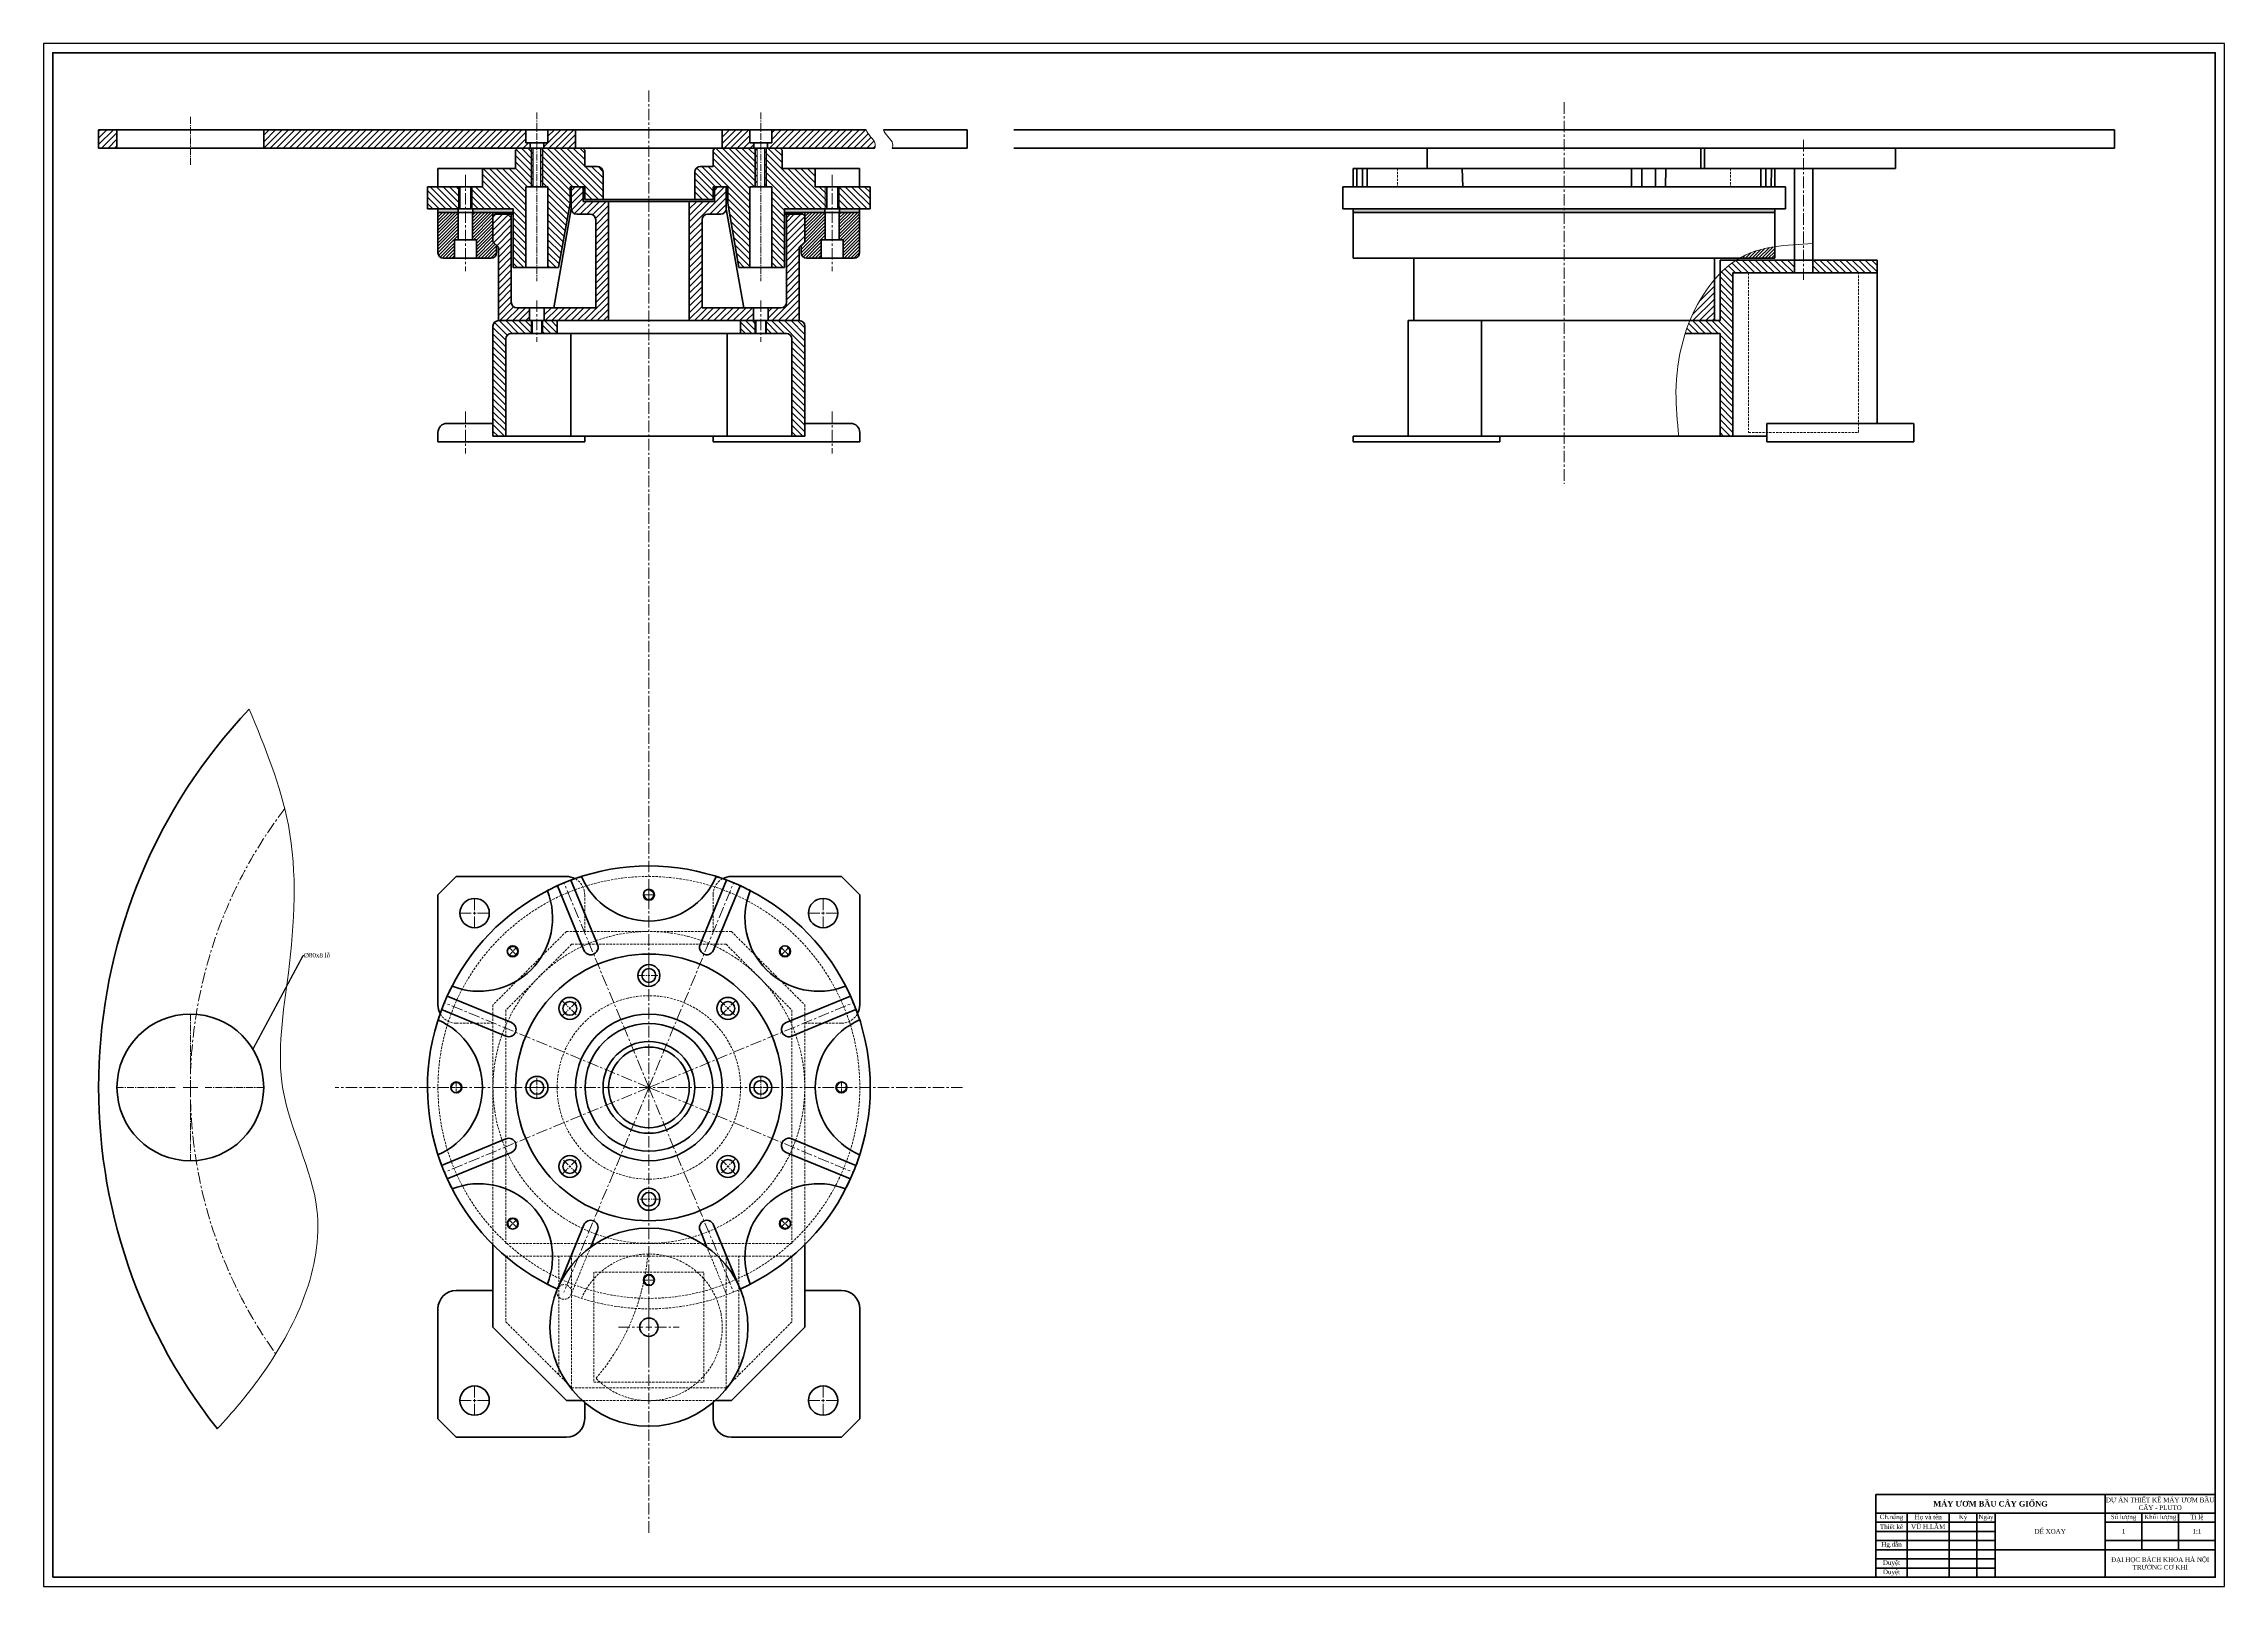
# Model space of a CAD drawing. Header units: millimetres. Extents: x 0 to 4934, y -1200 to 1230.
# Drawn here: x 1399 to 2588, y 388 to 1230 of the extents above; entities that cross this region are included whole.
import ezdxf
from ezdxf import colors
from ezdxf.entities.mleader import LeaderData, LeaderLine
from ezdxf.enums import TextEntityAlignment as Align
from ezdxf.math import Vec2, Vec3

# ---------------------------------------------------------------- set-up
doc = ezdxf.new("R2010")
doc.units = ezdxf.units.MM
doc.header["$LTSCALE"] = 5
doc.header["$MEASUREMENT"] = 0
for name, pattern in [('CENTER', [2, 1.25, -0.25, 0.25, -0.25]), ('CENTER2', [1.125, 0.75, -0.125, 0.125, -0.125]), ('HIDDEN', [0.375, 0.25, -0.125])]:
    doc.linetypes.add(name, pattern=pattern)
for name, color, linetype, lineweight in [('AM_5', 3, 'Continuous', 15), ('duong tam', 3, 'CENTER', 15), ('gach vat lieu', 3, 'Continuous', 15), ('LIENDAM', 3, 'Continuous', 50), ('net dam', 7, 'Continuous', 35), ('net dut', 7, 'HIDDEN', 15), ('net dut tim', 6, 'HIDDEN', 15), ('net manh', 7, 'Continuous', 15), ('ref', 6, 'Continuous', 15)]:
    doc.layers.add(name, color=color, linetype=linetype, lineweight=lineweight)
doc.styles.get("Standard").update_dxf_attribs({"font": 'times.ttf', "height": 2.5})

# ---------------------------------------------------------------- blocks, each defined once
blk = doc.blocks.new('Khung A0 nằm')
at = {"layer": 'Defpoints'}
blk.add_lwpolyline([(0, 0), (1189, 0), (1189, 841), (0, 841)], close=True, dxfattribs=at)
at = {"layer": 'LIENDAM', "color": 3}
blk.add_lwpolyline([(5, 5), (1184, 5), (1184, 836), (5, 836)], close=True, dxfattribs=at)
at = {"layer": 'net dam'}
for p, q in [((999, 5), (999, 50)), ((999, 50), (1184, 50)), ((1124, 5), (1124, 50)), ((1184, 50), (1184, 5)), ((999, 40), (1184, 40)), ((1016, 5), (1016, 40)), ((1039, 5), (1039, 40)), ((1054, 5), (1054, 40)), ((1064, 5), (1064, 40)), ((1144, 40), (1144, 20)), ((1164, 40), (1164, 20)), ((999, 35), (1064, 35)), ((999, 30), (1064, 30)), ((999, 25), (1064, 25)), ((1124, 35), (1184, 35)), ((1124, 25), (1184, 25)), ((999, 20), (1184, 20)), ((999, 15), (1064, 15)), ((999, 10), (1064, 10)), ((1184, 5), (999, 5))]:
    blk.add_line(p, q, dxfattribs=at)
at = {"layer": 'net dam', "attachment_point": 5}
for s, width, insert, char_height in [('{\\fTimes New Roman|b1|i0|c0|p18;MÁY ƯƠM BẦU CÂY GIỐNG}', 125, (1061.5, 45), 3), ('DỰ ÁN THIẾT KẾ MÁY ƯƠM BẦU CÂY - PLUTO', 60, (1154, 45), 2.5), ('Ch.năng', 17, (1007.5, 37.5), 2.5), ('Họ và tên', 23, (1027.5, 37.5), 2.5), ('Ký', 15, (1046.5, 37.5), 2.5), ('Ngày', 10, (1059, 37.5), 2.5), ('Số lượng', 20, (1134, 37.5), 2.5), ('Khối lượng', 20, (1154, 37.5), 2.5), ('Tỉ lệ', 20, (1174, 37.5), 2.5), ('Thiết kế', 17, (1007.5, 32.5), 2.5), ('Hg.dẫn', 17, (1007.5, 22.5), 2.5), ('Duyệt', 17, (1007.5, 12.5), 2.5), ('ĐẠI HỌC BÁCH KHOA HÀ NỘI \\PTRƯỜNG CƠ KHÍ', 60, (1154, 12.5), 2.5), ('Duyệt', 17, (1007.5, 7.5), 2.5)]:
    blk.add_mtext_dynamic_manual_height_columns(s, width=width, gutter_width=12.5, heights=[0], dxfattribs=dict(at, insert=insert, char_height=char_height))
at = {"layer": 'net dam'}
for tag, p in [('NG.THKE_1', (1027.5, 32.5)), ('NG.THKE_2', (1027.5, 27.5)), ('NGAY-1', (1059, 32.5)), ('NGAY-2', (1059, 27.5)), ('TEN_BAN_VE', (1094, 30)), ('SO_LUONG', (1134, 30)), ('KHOI_LUONG', (1154, 30)), ('TI_LE', (1174, 30)), ('NG.HD_3', (1027.5, 22.5)), ('NG.HD_4', (1027.5, 17.5)), ('NGAY-3', (1059, 22.5)), ('NGAY-4', (1059, 17.5))]:
    blk.add_attdef(tag, text='', height=2.5, dxfattribs=at).set_placement(p, align=Align.MIDDLE_CENTER)
blk = doc.blocks.new('*U6')
at = {"layer": 'duong tam', "color": 0, "transparency": 16777216}
for p, q in [((0, 3.3), (0, 16.6)), ((-16.6, 0), (-3.3, 0)), ((3.3, 0), (16.6, 0)), ((0, -16.6), (0, -3.3))]:
    blk.add_line(p, q, dxfattribs=at)
at = {"layer": 'duong tam', "color": 0, "linetype": 'Continuous', "transparency": 16777216}
for p, q in [((-1.7, 0), (1.7, 0)), ((0, -1.7), (0, 1.7))]:
    blk.add_line(p, q, dxfattribs=at)
blk = doc.blocks.new('*U7')
at = {"layer": 'duong tam', "color": 0, "linetype": 'CENTER2', "transparency": 16777216}
blk.add_line((0, 30), (0, -62), dxfattribs=at)
blk = doc.blocks.new('*U8')
at = {"layer": 'duong tam', "color": 0, "transparency": 16777216}
for p, q in [((-8.12, 0), (-1.6, 0)), ((0, 1.6), (0, 8.12)), ((1.6, 0), (8.12, 0)), ((0, -8.12), (0, -1.6))]:
    blk.add_line(p, q, dxfattribs=at)
at = {"layer": 'duong tam', "color": 0, "linetype": 'Continuous', "transparency": 16777216}
for p, q in [((-0.8, 0), (0.8, 0)), ((0, -0.8), (0, 0.8))]:
    blk.add_line(p, q, dxfattribs=at)
blk = doc.blocks.new('*U9')
at = {"layer": 'duong tam', "color": 0, "linetype": 'CENTER2', "transparency": 16777216}
for p, q in [((0, 8), (0, 40.12)), ((-40.12, 0), (-8, 0)), ((8, 0), (40.12, 0)), ((0, -40.12), (0, -8))]:
    blk.add_line(p, q, dxfattribs=at)
at = {"layer": 'duong tam', "color": 0, "linetype": 'Continuous', "transparency": 16777216}
for p, q in [((-4, 0), (4, 0)), ((0, -4), (0, 4))]:
    blk.add_line(p, q, dxfattribs=at)
blk = doc.blocks.new('*U10')
at = {"layer": 'duong tam', "color": 0, "linetype": 'CENTER2', "transparency": 16777216}
blk.add_line((0, 12), (0, -14.12), dxfattribs=at)
blk = doc.blocks.new('*U13')
at = {"layer": 'duong tam', "color": 0, "linetype": 'CENTER2', "transparency": 16777216}
for p, q in [((-3.12, 0), (-0.6, 0)), ((0, 0.6), (0, 3.12)), ((0.6, 0), (3.12, 0)), ((0, -3.12), (0, -0.6))]:
    blk.add_line(p, q, dxfattribs=at)
at = {"layer": 'duong tam', "color": 0, "linetype": 'Continuous', "transparency": 16777216}
for p, q in [((-0.3, 0), (0.3, 0)), ((0, -0.3), (0, 0.3))]:
    blk.add_line(p, q, dxfattribs=at)
blk = doc.blocks.new('*U11')
at = {"layer": 'net dam'}
blk.add_circle((0, 0), 3, dxfattribs=at)
at = {"layer": 'net manh'}
blk.add_arc((0, 0), 2.5, 280, 190, dxfattribs=at)
at = {"layer": 'duong tam', "linetype": 'CENTER2'}
blk.add_blockref('*U13', (0, 0), dxfattribs=at)
blk = doc.blocks.new('*U12')
at = {"layer": 'duong tam', "color": 0, "linetype": 'ByBlock', "lineweight": -2, "transparency": 16777216}
for p, rotation in [((2647.5, 1139.5), 270), ((2573.3, 1108.7), 314.9999999999999), ((2721.7, 1108.7), 225), ((2752.5, 1034.5), 180), ((2573.3, 960.3), 44.99999999999999), ((2721.7, 960.3), 134.9999999999999), ((2647.5, 929.5), 90.00000000000001)]:
    blk.add_blockref('*U11', p, dxfattribs=dict(at, rotation=rotation))
blk.add_blockref('*U11', (2542.5, 1034.5), dxfattribs=at)
blk = doc.blocks.new('*U14')
at = {"layer": 'duong tam', "color": 0, "transparency": 16777216}
for p, q in [((-8.12, 0), (-1.6, 0)), ((0, 1.6), (0, 8.12)), ((1.6, 0), (8.12, 0)), ((0, -8.12), (0, -1.6))]:
    blk.add_line(p, q, dxfattribs=at)
at = {"layer": 'duong tam', "color": 0, "linetype": 'Continuous', "transparency": 16777216}
for p, q in [((-0.8, 0), (0.8, 0)), ((0, -0.8), (0, 0.8))]:
    blk.add_line(p, q, dxfattribs=at)
blk = doc.blocks.new('*U17')
at = {"layer": 'duong tam', "color": 0, "linetype": 'CENTER2', "transparency": 16777216}
for p, q in [((-6.12, 0), (-1.2, 0)), ((0, 1.2), (0, 6.12)), ((1.2, 0), (6.12, 0)), ((0, -6.12), (0, -1.2))]:
    blk.add_line(p, q, dxfattribs=at)
at = {"layer": 'duong tam', "color": 0, "linetype": 'Continuous', "transparency": 16777216}
for p, q in [((-0.6, 0), (0.6, 0)), ((0, -0.6), (0, 0.6))]:
    blk.add_line(p, q, dxfattribs=at)
blk = doc.blocks.new('*U15')
at = {"layer": 'net dam'}
for radius in [6, 3.75]:
    blk.add_circle((0, 0), radius, dxfattribs=at)
at = {"layer": 'duong tam', "linetype": 'CENTER2'}
blk.add_blockref('*U17', (0, 0), dxfattribs=at)
blk = doc.blocks.new('*U16')
at = {"layer": 'ref', "color": 0, "linetype": 'ByBlock', "lineweight": -2, "transparency": 16777216}
for p, rotation in [((2647.5, 1095.5), 270), ((2604.4, 1077.6), 315.0000000000001), ((2690.6, 1077.6), 225), ((2708.5, 1034.5), 180), ((2604.4, 991.4), 44.99999999999996), ((2690.6, 991.4), 135), ((2647.5, 973.5), 89.99999999999997)]:
    blk.add_blockref('*U15', p, dxfattribs=dict(at, rotation=rotation))
blk.add_blockref('*U15', (2586.5, 1034.5), dxfattribs=at)
blk = doc.blocks.new('*U18')
at = {"layer": 'duong tam', "color": 0, "transparency": 16777216}
for p, q in [((-8.12, 0), (-1.6, 0)), ((0, 1.6), (0, 8.12)), ((1.6, 0), (8.12, 0)), ((0, -8.12), (0, -1.6))]:
    blk.add_line(p, q, dxfattribs=at)
at = {"layer": 'duong tam', "color": 0, "linetype": 'Continuous', "transparency": 16777216}
for p, q in [((-0.8, 0), (0.8, 0)), ((0, -0.8), (0, 0.8))]:
    blk.add_line(p, q, dxfattribs=at)
blk = doc.blocks.new('*U19')
at = {"layer": 'duong tam', "color": 0, "transparency": 16777216}
for p, q in [((-8.12, 0), (-1.6, 0)), ((0, 1.6), (0, 8.12)), ((1.6, 0), (8.12, 0)), ((0, -8.12), (0, -1.6))]:
    blk.add_line(p, q, dxfattribs=at)
at = {"layer": 'duong tam', "color": 0, "linetype": 'Continuous', "transparency": 16777216}
for p, q in [((-0.8, 0), (0.8, 0)), ((0, -0.8), (0, 0.8))]:
    blk.add_line(p, q, dxfattribs=at)
blk = doc.blocks.new('*U20')
at = {"layer": 'duong tam', "color": 0, "linetype": 'CENTER2', "transparency": 16777216}
blk.add_line((0, 30), (0, -62), dxfattribs=at)
blk = doc.blocks.new('*U21')
at = {"layer": 'duong tam', "color": 0, "linetype": 'CENTER2', "transparency": 16777216}
blk.add_line((0, 30), (0, -62), dxfattribs=at)

msp = doc.modelspace()

# ---------------------------------------------------------------- hatches: boundary and pattern name
at = {"layer": 'duong tam'}
h = msp.add_hatch(color=256, dxfattribs=at)
h.dxf.hatch_style = 1
h.paths.add_polyline_path([(2113, 1139.5), (2228, 1139.5), (2228, 1137.5), (2113, 1137.5)])
h = msp.add_hatch(color=256, dxfattribs=at)
h.dxf.hatch_style = 1
h.paths.add_polyline_path([(2342.9, 1139.5), (2228, 1139.5), (2228, 1137.5), (2342.9, 1137.5)])
at = {"layer": 'gach vat lieu'}
h = msp.add_hatch(dxfattribs=at)
h.set_pattern_fill('ANSI31', color=256, scale=20)
h.paths.add_polyline_path([(1439, 1172.5), (1439, 1182.5), (1429, 1182.5), (1429, 1172.5)])
h.paths.add_polyline_path([(1664.2, 1172.5), (1664.2, 1175.5), (1662, 1175.5), (1662, 1182.5), (1519, 1182.5), (1519, 1172.5)])
h.paths.add_polyline_path([(1674, 1182.5), (1674, 1175.5), (1671.7, 1175.5), (1671.7, 1172.5), (1689, 1172.5), (1689, 1182.5)])
h = msp.add_hatch(dxfattribs=at)
h.set_pattern_fill('ANSI31', color=256, scale=20)
h.paths.add_polyline_path([(1786.2, 1175.5), (1784, 1175.5), (1784, 1182.5), (1769, 1182.5), (1769, 1172.5), (1786.2, 1172.5)])
edge = h.paths.add_edge_path()
edge.add_spline(control_points=[(1852.1, 1172.5), (1852.4, 1173.3), (1853.1, 1176.8), (1847.9, 1180), (1847.5, 1182.5)], knot_values=[7.661414, 7.661414, 7.661414, 7.661414, 10.429579, 19.440325, 19.440325, 19.440325, 19.440325], degree=3, periodic=0)
edge.add_line((1847.5, 1182.5), (1796, 1182.5))
edge.add_line((1796, 1182.5), (1796, 1175.5))
edge.add_line((1796, 1175.5), (1793.7, 1175.5))
edge.add_line((1793.7, 1175.5), (1793.7, 1172.5))
edge.add_line((1793.7, 1172.5), (1852.1, 1172.5))
h = msp.add_hatch(dxfattribs=at)
h.set_pattern_fill('ANSI31', color=256, scale=20, angle=90)
h.paths.add_polyline_path([(1662, 1151.5), (1665, 1151.5), (1665, 1172.5), (1657.3, 1172.5), (1656.3, 1171.5), (1656.3, 1161.5), (1638.2, 1161.5), (1638.2, 1151.5), (1632.7, 1151.5), (1632.7, 1139.5), (1655, 1139.5), (1655, 1137.5), (1655, 1107.5), (1662, 1107.5)])
h.paths.add_polyline_path([(1625.2, 1151.5), (1608.3, 1151.5), (1608.3, 1139.5), (1625.2, 1139.5)])
h.paths.add_polyline_path([(1626, 1151.5), (1625.2, 1151.5), (1625.2, 1139.5), (1626, 1139.5)])
h.paths.add_polyline_path([(1632.7, 1151.5), (1632, 1151.5), (1632, 1139.5), (1632.7, 1139.5)])
h.paths.add_polyline_path([(1689, 1172.5), (1671, 1172.5), (1671, 1151.5), (1674, 1151.5), (1674, 1107.5), (1679.8, 1107.5), (1686, 1142.5), (1686, 1151.5), (1689, 1151.5)])
h.paths.add_polyline_path([(1666, 1172.5), (1665, 1172.5), (1665, 1151.5), (1666, 1151.5)])
h.paths.add_polyline_path([(1671, 1172.5), (1670, 1172.5), (1670, 1151.5), (1671, 1151.5)])
h.paths.add_polyline_path([(1704, 1159.5, 0.414214), (1701, 1162.5), (1694, 1162.5), (1694, 1171.5), (1693, 1172.5), (1689, 1172.5), (1689, 1151.5), (1692.2, 1151.5), (1693.2, 1151.5), (1694, 1151.5), (1694, 1144.5), (1704, 1144.5)])
h = msp.add_hatch(dxfattribs=at)
h.set_pattern_fill('ANSI31', color=256, scale=20, angle=90)
h.paths.add_polyline_path([(1796, 1151.5), (1793, 1151.5), (1793, 1172.5), (1800.6, 1172.5), (1801.6, 1171.5), (1801.6, 1161.5), (1819.7, 1161.5), (1819.7, 1151.5), (1825.2, 1151.5), (1825.2, 1139.5), (1803, 1139.5), (1803, 1137.5), (1803, 1107.5), (1796, 1107.5)])
h.paths.add_polyline_path([(1832.7, 1151.5), (1849.7, 1151.5), (1849.7, 1139.5), (1832.7, 1139.5)])
h.paths.add_polyline_path([(1832, 1151.5), (1832.7, 1151.5), (1832.7, 1139.5), (1832, 1139.5)])
h.paths.add_polyline_path([(1825.2, 1151.5), (1826, 1151.5), (1826, 1139.5), (1825.2, 1139.5)])
h.paths.add_polyline_path([(1769, 1172.5), (1787, 1172.5), (1787, 1151.5), (1784, 1151.5), (1784, 1107.5), (1778.1, 1107.5), (1772, 1142.5), (1772, 1151.5), (1769, 1151.5)])
h.paths.add_polyline_path([(1792, 1172.5), (1793, 1172.5), (1793, 1151.5), (1792, 1151.5)])
h.paths.add_polyline_path([(1787, 1172.5), (1788, 1172.5), (1788, 1151.5), (1787, 1151.5)])
h.paths.add_polyline_path([(1754, 1159.5, -0.414214), (1757, 1162.5), (1764, 1162.5), (1764, 1171.5), (1765, 1172.5), (1769, 1172.5), (1769, 1151.5), (1765.7, 1151.5), (1764.7, 1151.5), (1764, 1151.5), (1764, 1144.5), (1754, 1144.5)])
h = msp.add_hatch(dxfattribs=at)
h.set_pattern_fill('ANSI31', color=256, scale=20)
h.paths.add_polyline_path([(1654, 1134.5), (1652, 1136.5), (1645, 1136.5), (1644, 1135.5), (1644, 1121.5), (1647, 1118.5), (1647, 1078.5), (1664, 1078.5), (1664, 1085.5), (1657, 1085.5, -0.414214), (1654, 1088.5), (1654, 1103.5)])
h.paths.add_polyline_path([(1707, 1143.5), (1697, 1143.5), (1693.2, 1143.5), (1693.2, 1150.5), (1692.2, 1151.5), (1686.7, 1151.5), (1686.7, 1139.5, 0.414214), (1689.7, 1136.5), (1697, 1136.5, -0.414214), (1700, 1133.5), (1700, 1085.5), (1672, 1085.5), (1672, 1078.5), (1707, 1078.5)])
h = msp.add_hatch(dxfattribs=at)
h.set_pattern_fill('ANSI31', color=256, scale=20)
h.paths.add_polyline_path([(1804, 1134.5), (1806, 1136.5), (1813, 1136.5), (1814, 1135.5), (1814, 1121.5), (1811, 1118.5), (1811, 1078.5), (1794, 1078.5), (1794, 1085.5), (1801, 1085.5, 0.414214), (1804, 1088.5), (1804, 1103.5)])
h.paths.add_polyline_path([(1751, 1143.5), (1761, 1143.5), (1764.7, 1143.5), (1764.7, 1150.5), (1765.7, 1151.5), (1771.2, 1151.5), (1771.2, 1139.5, -0.414214), (1768.2, 1136.5), (1761, 1136.5, 0.414214), (1758, 1133.5), (1758, 1085.5), (1786, 1085.5), (1786, 1078.5), (1751, 1078.5)])
h = msp.add_hatch(color=256, dxfattribs=at)
h.dxf.hatch_style = 1
h.paths.add_polyline_path([(1625, 1139.5), (1614, 1139.5), (1614, 1137.5), (1625, 1137.5)])
h.paths.add_polyline_path([(1655, 1139.5), (1633, 1139.5), (1633, 1137.5), (1655, 1137.5)])
h = msp.add_hatch(dxfattribs=at)
h.set_pattern_fill('ANSI31', color=256, scale=10)
h.paths.add_polyline_path([(1625.1, 1137.5), (1614, 1137.5), (1614, 1115.5, 0.414214), (1617, 1112.5), (1623, 1112.5), (1623, 1122.5), (1625.1, 1122.5)])
h.paths.add_polyline_path([(1644, 1137.5), (1632.8, 1137.5), (1632.8, 1122.5), (1635, 1122.5), (1635, 1112.5), (1643, 1112.5, 0.414214), (1646, 1115.5), (1646, 1119.5), (1644, 1121.5)])
h = msp.add_hatch(color=256, dxfattribs=at)
h.dxf.hatch_style = 1
h.paths.add_polyline_path([(1833, 1139.5), (1833, 1137.5), (1843.9, 1137.5), (1843.9, 1139.5)])
h.paths.add_polyline_path([(1803, 1139.5), (1803, 1137.5), (1825, 1137.5), (1825, 1139.5)])
h = msp.add_hatch(dxfattribs=at)
h.set_pattern_fill('ANSI31', color=256, scale=10)
h.paths.add_polyline_path([(1832.8, 1122.5), (1835, 1122.5), (1835, 1112.5), (1840.9, 1112.5, 0.414214), (1843.9, 1115.5), (1843.9, 1137.5), (1832.8, 1137.5)])
h.paths.add_polyline_path([(1814, 1121.5), (1812, 1119.5), (1812, 1115.5, 0.414214), (1815, 1112.5), (1823, 1112.5), (1823, 1122.5), (1825.1, 1122.5), (1825.1, 1137.5), (1814, 1137.5)])
h = msp.add_hatch(dxfattribs=at)
h.set_pattern_fill('ANSI31', color=256, scale=10)
edge = h.paths.add_edge_path()
edge.add_spline(control_points=[(2342.9, 1118.8), (2336, 1117.7), (2329.4, 1115.9), (2323.5, 1112.5)], knot_values=[20.055064, 20.055064, 20.055064, 20.055064, 40.909553, 40.909553, 40.909553, 40.909553], degree=3, periodic=0)
edge.add_line((2323.5, 1112.5), (2342.9, 1112.5))
edge.add_line((2342.9, 1112.5), (2342.9, 1118.8))
h = msp.add_hatch(dxfattribs=at)
h.set_pattern_fill('ANSI31', color=256, scale=20, angle=90)
edge = h.paths.add_edge_path()
edge.add_line((2320, 1104.5), (2353.6, 1104.5))
edge.add_line((2353.6, 1104.5), (2353.6, 1111.5))
edge.add_line((2353.6, 1111.5), (2321.9, 1111.5))
edge.add_spline(control_points=[(2321.9, 1111.5), (2321.3, 1111.1), (2320.8, 1110.7), (2320.2, 1110.4)], knot_values=[42.876612, 42.876612, 42.876612, 42.876612, 44.853726, 44.853726, 44.853726, 44.853726], degree=3, periodic=0)
edge.add_spline(control_points=[(2320.2, 1110.4), (2319.3, 1109.7), (2318.4, 1109), (2317.5, 1108.3)], knot_values=[44.853726, 44.853726, 44.853726, 44.853726, 48.282599, 48.282599, 48.282599, 48.282599], degree=3, periodic=0)
edge.add_spline(control_points=[(2317.5, 1108.3), (2316.8, 1107.7), (2316, 1107.1), (2315.3, 1106.4)], knot_values=[48.282599, 48.282599, 48.282599, 48.282599, 51.224999, 51.224999, 51.224999, 51.224999], degree=3, periodic=0)
edge.add_spline(control_points=[(2315.3, 1106.4), (2314.5, 1105.7), (2313.7, 1104.9), (2313, 1104.1)], knot_values=[51.224999, 51.224999, 51.224999, 51.224999, 54.46431, 54.46431, 54.46431, 54.46431], degree=3, periodic=0)
edge.add_line((2313, 1104.1), (2313, 1078.5))
edge.add_line((2313, 1078.5), (2296.6, 1078.5))
edge.add_spline(control_points=[(2296.6, 1078.5), (2296.1, 1077.3), (2295.7, 1076.2), (2295.3, 1075.1)], knot_values=[84.459999, 84.459999, 84.459999, 84.459999, 88.012398, 88.012398, 88.012398, 88.012398], degree=3, periodic=0)
edge.add_spline(control_points=[(2295.3, 1075.1), (2294.8, 1073.9), (2294.4, 1072.7), (2294, 1071.5)], knot_values=[88.012398, 88.012398, 88.012398, 88.012398, 91.808628, 91.808628, 91.808628, 91.808628], degree=3, periodic=0)
edge.add_line((2294, 1071.5), (2313, 1071.5))
edge.add_line((2313, 1071.5), (2313, 1015.5))
edge.add_line((2313, 1015.5), (2320, 1015.5))
edge.add_line((2320, 1015.5), (2320, 1104.5))
h.paths.add_polyline_path([(2398.7, 1111.5), (2363.6, 1111.5), (2363.6, 1104.5), (2398.7, 1104.5)])
h = msp.add_hatch(dxfattribs=at)
h.set_pattern_fill('ANSI31', color=256, scale=20)
edge = h.paths.add_edge_path()
edge.add_spline(control_points=[(2310, 1100.8), (2308, 1098.5), (2302.8, 1091.4), (2298.7, 1083.7), (2296.6, 1078.5)], knot_values=[58.846628, 58.846628, 58.846628, 58.846628, 67.751778, 84.459999, 84.459999, 84.459999, 84.459999], degree=3, periodic=0)
edge.add_line((2296.6, 1078.5), (2310, 1078.5))
edge.add_line((2310, 1078.5), (2310, 1100.8))
h = msp.add_hatch(dxfattribs=at)
h.set_pattern_fill('ANSI31', color=256, scale=20, angle=90)
h.paths.add_polyline_path([(1665, 1078.5), (1647, 1078.5, 0.414214), (1644, 1075.5), (1644, 1015.5), (1651, 1015.5), (1651, 1068.5, -0.414214), (1654, 1071.5), (1665, 1071.5)])
h.paths.add_polyline_path([(1665.5, 1078.5), (1665, 1078.5), (1665, 1071.5), (1665.5, 1071.5)])
h.paths.add_polyline_path([(1671, 1078.5), (1670.5, 1078.5), (1670.5, 1071.5), (1671, 1071.5)])
h.paths.add_polyline_path([(1679, 1078.5), (1671, 1078.5), (1671, 1071.5), (1679, 1071.5)])
h = msp.add_hatch(dxfattribs=at)
h.set_pattern_fill('ANSI31', color=256, scale=20, angle=90)
h.paths.add_polyline_path([(1793, 1078.5), (1811, 1078.5, -0.414214), (1814, 1075.5), (1814, 1015.5), (1807, 1015.5), (1807, 1068.5, 0.414214), (1804, 1071.5), (1793, 1071.5)])
h.paths.add_polyline_path([(1792.5, 1078.5), (1793, 1078.5), (1793, 1071.5), (1792.5, 1071.5)])
h.paths.add_polyline_path([(1787, 1078.5), (1787.5, 1078.5), (1787.5, 1071.5), (1787, 1071.5)])
h.paths.add_polyline_path([(1779, 1078.5), (1787, 1078.5), (1787, 1071.5), (1779, 1071.5)])

# ---------------------------------------------------------------- linework, layer by layer
at = {"layer": 'AM_5'}
msp.add_open_spline([(1511.1, 866.7), (1519.7, 845.9), (1538.7, 800), (1534.6, 728.6), (1521.9, 657.2), (1562.6, 586), (1530.5, 516.7), (1502, 483.4), (1493.7, 474.3)], degree=3, knots=[0.299456, 0.299456, 0.299456, 0.299456, 67.041032, 147.541032, 211.111859, 279.17433, 375.783077, 411.902723, 411.902723, 411.902723, 411.902723], dxfattribs=at)
at = {"layer": 'duong tam'}
for p, q in [((1729, 1204), (1729, 417)), ((2228, 1197.5), (2228, 989.5)), ((2358.6, 1177), (2358.6, 1099.5)), ((1629, 1158), (1629, 1105.5)), ((1829, 1158), (1829, 1105.5)), ((1668, 1089.5), (1668, 1067)), ((1790, 1089.5), (1790, 1067)), ((1629, 1029), (1629, 1006)), ((1829, 1029), (1829, 1006)), ((1729, 660.5), (1682.7, 772.1)), ((1729, 660.5), (1775.2, 772.1)), ((1729, 660.5), (1617.4, 706.7)), ((1729, 660.5), (1840.6, 706.7)), ((1900, 660.5), (1558, 660.5)), ((1729, 660.5), (1617.4, 614.2)), ((1729, 660.5), (1682.7, 548.9)), ((1729, 660.5), (1775.2, 548.9)), ((1729, 660.5), (1840.6, 614.2))]:
    msp.add_line(p, q, dxfattribs=at)
msp.add_arc((1729, 660.5), 250, 142.5374, 215.5345, dxfattribs=at)
at = {"layer": 'gach vat lieu'}
for points in [[(1847.5, 1182.5), (1847.9, 1180), (1853.1, 1176.8), (1852.4, 1173.3), (1852.1, 1172.5)], [(1857, 1182.5), (1857.4, 1180), (1862.6, 1176.8), (1861.9, 1173.3), (1861.6, 1172.5)]]:
    msp.add_open_spline(points, degree=3, knots=[7.661414, 7.661414, 7.661414, 7.661414, 16.672159, 19.440325, 19.440325, 19.440325, 19.440325], dxfattribs=at)
msp.add_spline([(2363.6, 1120.5), (2323.5, 1112.5), (2304.5, 1093.5), (2289, 1039.5), (2290.5, 1015.5)], degree=3, dxfattribs=at)
at = {"layer": 'net dam'}
for p, q in [((1729, 1182.5), (1429, 1182.5)), ((1429, 1182.5), (1429, 1172.5)), ((1439, 1182.5), (1439, 1172.5)), ((1519, 1182.5), (1519, 1172.5)), ((1662, 1182.5), (1662, 1175.5)), ((1674, 1182.5), (1674, 1175.5)), ((1689, 1182.5), (1689, 1172.5)), ((1729, 1182.5), (1847.5, 1182.5)), ((1769, 1182.5), (1769, 1172.5)), ((1784, 1182.5), (1784, 1175.5)), ((1796, 1182.5), (1796, 1175.5)), ((1857, 1182.5), (1902.5, 1182.5)), ((1902.5, 1182.5), (1902.5, 1172.5)), ((2228, 1182.5), (1928, 1182.5)), ((2228, 1182.5), (2528, 1182.5)), ((2528, 1182.5), (2528, 1172.5)), ((1729, 1172.5), (1429, 1172.5)), ((1656.3, 1171.5), (1657.3, 1172.5)), ((1656.3, 1161.5), (1656.3, 1171.5)), ((1657.3, 1172.5), (1693, 1172.5)), ((1662, 1175.5), (1674, 1175.5)), ((1664.2, 1172.5), (1664.2, 1175.5)), ((1665, 1172.5), (1665, 1151.5)), ((1671, 1151.5), (1671, 1172.5)), ((1671.7, 1172.5), (1671.7, 1175.5)), ((1694, 1171.5), (1693, 1172.5)), ((1694, 1171.5), (1694, 1162.5)), ((1843.9, 1172.5), (1729, 1172.5)), ((1729, 1172.5), (1852.1, 1172.5)), ((1764, 1171.5), (1765, 1172.5)), ((1764, 1171.5), (1764, 1162.5)), ((1796, 1175.5), (1784, 1175.5)), ((1786.2, 1172.5), (1786.2, 1175.5)), ((1787, 1151.5), (1787, 1172.5)), ((1793, 1172.5), (1793, 1151.5)), ((1793.7, 1172.5), (1793.7, 1175.5)), ((1801.6, 1171.5), (1800.6, 1172.5)), ((1801.6, 1161.5), (1801.6, 1171.5)), ((1861.6, 1172.5), (1902.5, 1172.5)), ((2228, 1172.5), (1928, 1172.5)), ((2153.3, 1161.5), (2153.3, 1172.5)), ((2228, 1172.5), (2528, 1172.5)), ((2302.6, 1161.5), (2302.6, 1172.5)), ((2304.6, 1172.5), (2304.6, 1161.5)), ((2408.6, 1161.5), (2408.6, 1172.5)), ((1614, 1161.5), (1614, 1151.5)), ((1614, 1161.5), (1614, 1151.5)), ((1614, 1161.5), (1638.2, 1161.5)), ((1638.2, 1161.5), (1638.2, 1151.5)), ((1638.2, 1161.5), (1656.3, 1161.5)), ((1694, 1162.5), (1701, 1162.5)), ((1704, 1159.5), (1704, 1144.5)), ((1754, 1159.5), (1754, 1144.5)), ((1764, 1162.5), (1757, 1162.5)), ((1819.7, 1161.5), (1801.6, 1161.5)), ((1843.9, 1161.5), (1819.7, 1161.5)), ((1819.7, 1161.5), (1819.7, 1151.5)), ((1843.9, 1161.5), (1843.9, 1151.5)), ((1843.9, 1161.5), (1843.9, 1151.5)), ((2228, 1161.5), (2113, 1161.5)), ((2113, 1161.5), (2113, 1151.5)), ((2115, 1151.5), (2115, 1161.5)), ((2118, 1151.5), (2118, 1161.5)), ((2120.7, 1151.5), (2120.7, 1161.5)), ((2172.7, 1151.5), (2172.5, 1161.5)), ((2228, 1161.5), (2342.9, 1161.5)), ((2264.7, 1151.5), (2264.7, 1161.5)), ((2270.4, 1151.5), (2270.4, 1161.5)), ((2277.8, 1151.5), (2277.9, 1161.5)), ((2283.3, 1151.5), (2283.4, 1161.5)), ((2358.6, 1161.5), (2308.6, 1161.5)), ((2335.2, 1151.5), (2335.2, 1161.5)), ((2337.9, 1151.5), (2337.9, 1161.5)), ((2340.9, 1151.5), (2341, 1161.5)), ((2342.9, 1161.5), (2342.9, 1151.5)), ((2353.6, 1161.5), (2353.6, 1104.5)), ((2358.6, 1161.5), (2408.6, 1161.5)), ((2363.6, 1161.5), (2363.6, 1104.5)), ((1608.3, 1151.5), (1638.2, 1151.5)), ((1608.3, 1151.5), (1608.3, 1139.5)), ((1626, 1151.5), (1626, 1139.5)), ((1632, 1151.5), (1632, 1139.5)), ((1662, 1151.5), (1662, 1107.5)), ((1662, 1151.5), (1674, 1151.5)), ((1674, 1151.5), (1674, 1107.5)), ((1686, 1142.5), (1679.8, 1107.5)), ((1686, 1151.5), (1686, 1142.5)), ((1686, 1151.5), (1694, 1151.5)), ((1686.7, 1151.5), (1686.7, 1139.5)), ((1686.7, 1151.5), (1692.2, 1151.5)), ((1692.2, 1151.5), (1693.2, 1150.5)), ((1692.2, 1151.5), (1693.2, 1151.5)), ((1693.2, 1150.5), (1693.2, 1151.5)), ((1693.2, 1150.5), (1693.2, 1143.5)), ((1693.2, 1143.5), (1707, 1143.5)), ((1694, 1151.5), (1694, 1144.5)), ((1694, 1144.5), (1729, 1144.5)), ((1697, 1143.5), (1729, 1143.5)), ((1707, 1143.5), (1707, 1078.5)), ((1764, 1144.5), (1729, 1144.5)), ((1761, 1143.5), (1729, 1143.5)), ((1764.7, 1143.5), (1751, 1143.5)), ((1751, 1143.5), (1751, 1078.5)), ((1772, 1151.5), (1764, 1151.5)), ((1764, 1151.5), (1764, 1144.5)), ((1765.7, 1151.5), (1764.7, 1150.5)), ((1764.7, 1150.5), (1764.7, 1151.5)), ((1765.7, 1151.5), (1764.7, 1151.5)), ((1764.7, 1150.5), (1764.7, 1143.5)), ((1771.2, 1151.5), (1765.7, 1151.5)), ((1771.2, 1151.5), (1771.2, 1139.5)), ((1772, 1151.5), (1772, 1142.5)), ((1772, 1142.5), (1778.1, 1107.5)), ((1796, 1151.5), (1784, 1151.5)), ((1784, 1151.5), (1784, 1107.5)), ((1796, 1151.5), (1796, 1107.5)), ((1849.7, 1151.5), (1819.7, 1151.5)), ((1826, 1151.5), (1826, 1139.5)), ((1832, 1151.5), (1832, 1139.5)), ((1849.7, 1151.5), (1849.7, 1139.5)), ((2107.3, 1151.5), (2228, 1151.5)), ((2107.3, 1139.5), (2107.3, 1151.5)), ((2348.7, 1151.5), (2228, 1151.5)), ((2348.7, 1139.5), (2348.7, 1151.5)), ((1626, 1139.5), (1608.3, 1139.5)), ((1614, 1115.5), (1614, 1137.5)), ((1624, 1139.5), (1645, 1139.5)), ((1625, 1139.5), (1625, 1137.5)), ((1625.1, 1137.5), (1625.1, 1122.5)), ((1632.8, 1137.5), (1632.8, 1122.5)), ((1633, 1139.5), (1633, 1137.5)), ((1644, 1137.5), (1644, 1121.5)), ((1645, 1136.5), (1644, 1135.5)), ((1644, 1135.5), (1644, 1121.5)), ((1645, 1136.5), (1652, 1136.5)), ((1652, 1136.5), (1654, 1134.5)), ((1652, 1136.5), (1654, 1136.5)), ((1654, 1136.5), (1654, 1134.5)), ((1654, 1136.5), (1655, 1136.5)), ((1654, 1134.5), (1654, 1103.5)), ((1655, 1139.5), (1655, 1107.5)), ((1686.7, 1139.5), (1677.2, 1085.5)), ((1689.7, 1136.5), (1697, 1136.5)), ((1700, 1133.5), (1700, 1085.5)), ((1758, 1133.5), (1758, 1085.5)), ((1768.2, 1136.5), (1761, 1136.5)), ((1771.2, 1139.5), (1780.7, 1085.5)), ((1803, 1139.5), (1803, 1107.5)), ((1804, 1136.5), (1803, 1136.5)), ((1806, 1136.5), (1804, 1134.5)), ((1806, 1136.5), (1804, 1136.5)), ((1804, 1136.5), (1804, 1134.5)), ((1804, 1134.5), (1804, 1103.5)), ((1813, 1136.5), (1806, 1136.5)), ((1833.9, 1139.5), (1813, 1139.5)), ((1813, 1136.5), (1814, 1135.5)), ((1814, 1137.5), (1814, 1121.5)), ((1814, 1135.5), (1814, 1121.5)), ((1825, 1139.5), (1825, 1137.5)), ((1825.1, 1137.5), (1825.1, 1122.5)), ((1832, 1139.5), (1849.7, 1139.5)), ((1832.8, 1137.5), (1832.8, 1122.5)), ((1833, 1139.5), (1833, 1137.5)), ((1843.9, 1115.5), (1843.9, 1137.5)), ((2107.3, 1139.5), (2113, 1139.5)), ((2113, 1139.5), (2113, 1112.5)), ((2228, 1139.5), (2113, 1139.5)), ((2113, 1139.5), (2113, 1137.5)), ((2113, 1137.5), (2228, 1137.5)), ((2228, 1139.5), (2342.9, 1139.5)), ((2342.9, 1137.5), (2228, 1137.5)), ((2342.9, 1139.5), (2342.9, 1112.5)), ((2342.9, 1139.5), (2342.9, 1137.5)), ((2348.7, 1139.5), (2342.9, 1139.5)), ((1635, 1122.5), (1623, 1122.5)), ((1623, 1122.5), (1623, 1112.5)), ((1635, 1122.5), (1635, 1112.5)), ((1644, 1121.5), (1647, 1118.5)), ((1644, 1121.5), (1647, 1118.5)), ((1646, 1119.5), (1646, 1115.5)), ((1647, 1078.5), (1647, 1118.5)), ((1814, 1121.5), (1811, 1118.5)), ((1814, 1121.5), (1811, 1118.5)), ((1811, 1078.5), (1811, 1118.5)), ((1812, 1119.5), (1812, 1115.5)), ((1823, 1122.5), (1835, 1122.5)), ((1823, 1122.5), (1823, 1112.5)), ((1835, 1122.5), (1835, 1112.5)), ((1643, 1112.5), (1617, 1112.5)), ((1655, 1107.5), (1679.8, 1107.5)), ((1803, 1107.5), (1778.1, 1107.5)), ((1815, 1112.5), (1840.9, 1112.5)), ((2113, 1112.5), (2228, 1112.5)), ((2146, 1078.5), (2146, 1112.5)), ((2342.9, 1112.5), (2228, 1112.5)), ((2310, 1078.5), (2310, 1112.5)), ((2313, 1111.5), (2353.6, 1111.5)), ((2313, 1078.5), (2313, 1111.5)), ((2353.6, 1111.5), (2363.6, 1111.5)), ((2363.6, 1111.5), (2398.7, 1111.5)), ((2398.7, 1111.5), (2398.7, 1078.5)), ((1654, 1088.5), (1654, 1103.5)), ((1804, 1088.5), (1804, 1103.5)), ((2320, 1015.5), (2320, 1104.5)), ((2320, 1104.5), (2398.7, 1104.5)), ((1700, 1085.5), (1657, 1085.5)), ((1664, 1085.5), (1664, 1078.5)), ((1672, 1085.5), (1672, 1078.5)), ((1758, 1085.5), (1801, 1085.5)), ((1786, 1085.5), (1786, 1078.5)), ((1794, 1085.5), (1794, 1078.5)), ((1644, 1075.5), (1644, 1015.5)), ((1647, 1078.5), (1729, 1078.5)), ((1729, 1078.5), (1647, 1078.5)), ((1654, 1071.5), (1729, 1071.5)), ((1665, 1078.5), (1665, 1071.5)), ((1671, 1078.5), (1671, 1071.5)), ((1679, 1078.5), (1679, 1071.5)), ((1686.4, 1071.5), (1686.4, 1015.5)), ((1729, 1078.5), (1811, 1078.5)), ((1804, 1071.5), (1729, 1071.5)), ((1771.6, 1071.5), (1771.6, 1015.5)), ((1779, 1078.5), (1779, 1071.5)), ((1787, 1078.5), (1787, 1071.5)), ((1793, 1078.5), (1793, 1071.5)), ((1814, 1075.5), (1814, 1015.5)), ((2228, 1078.5), (2143, 1078.5)), ((2143, 1078.5), (2143, 1015.5)), ((2183, 1078.5), (2183, 1015.5)), ((2228, 1078.5), (2313, 1078.5)), ((2228, 1078.5), (2313, 1078.5)), ((2313, 1071.5), (2294, 1071.5)), ((2313, 1015.5), (2313, 1071.5)), ((2398.7, 1078.5), (2398.7, 1022.5)), ((1651, 1068.5), (1651, 1015.5)), ((1807, 1068.5), (1807, 1015.5)), ((1614, 1017.5), (1614, 1012.5)), ((1614, 1012.5), (1694, 1012.5)), ((1619, 1022.5), (1644, 1022.5)), ((1651, 1015.5), (1644, 1015.5)), ((1644, 1015.5), (1729, 1015.5)), ((1694, 1012.5), (1694, 1015.5)), ((1814, 1015.5), (1729, 1015.5)), ((1764, 1012.5), (1764, 1015.5)), ((1844, 1012.5), (1764, 1012.5)), ((1807, 1015.5), (1814, 1015.5)), ((1839, 1022.5), (1814, 1022.5)), ((1844, 1017.5), (1844, 1012.5)), ((2113, 1012.5), (2113, 1015.5)), ((2113, 1015.5), (2143, 1015.5)), ((2193, 1012.5), (2113, 1012.5)), ((2143, 1015.5), (2228, 1015.5)), ((2193, 1015.5), (2193, 1012.5)), ((2338.6, 1015.5), (2228, 1015.5)), ((2338.6, 1012.5), (2338.6, 1022.5)), ((2338.6, 1022.5), (2418.5, 1022.5)), ((2338.6, 1012.5), (2418.6, 1012.5)), ((2418.6, 1012.5), (2418.6, 1022.5)), ((1614, 765.5), (1624, 775.5)), ((1684, 775.5), (1624, 775.5)), ((1701, 738.4), (1686.5, 773.4)), ((1756.9, 738.4), (1771.4, 773.4)), ((1774, 775.5), (1834, 775.5)), ((1844, 765.5), (1834, 775.5)), ((1614, 765.5), (1614, 705.5)), ((1693.6, 735.3), (1679.1, 770.4)), ((1764.3, 735.3), (1778.8, 770.4)), ((1844, 765.5), (1844, 705.5)), ((1651.1, 688.4), (1616, 702.9)), ((1654.1, 695.8), (1619, 710.3)), ((1803.8, 695.8), (1838.9, 710.3)), ((1806.9, 688.4), (1841.9, 702.9)), ((1651.1, 632.5), (1616, 618)), ((1806.9, 632.5), (1841.9, 618)), ((1654.1, 625.1), (1619, 610.6)), ((1803.8, 625.1), (1838.9, 610.6)), ((1693.6, 585.6), (1679.1, 550.5)), ((1764.3, 585.6), (1778.8, 550.5)), ((1644, 529.8), (1644, 574.8)), ((1701, 582.6), (1697.3, 573.6)), ((1756.9, 582.6), (1760.4, 574)), ((1814, 529.8), (1814, 574.8)), ((1624, 549.8), (1644, 549.8)), ((1834, 549.8), (1814, 549.8)), ((1614, 479.8), (1614, 539.8)), ((1844, 479.8), (1844, 539.8)), ((1644, 529.8), (1684, 489.8)), ((1814, 529.8), (1774, 489.8)), ((1684, 489.8), (1692.7, 489.8)), ((1694, 479.8), (1694, 488.7)), ((1764, 479.8), (1764, 488.7)), ((1774, 489.8), (1765.2, 489.8)), ((1614, 479.8), (1624, 469.8)), ((1844, 479.8), (1834, 469.8)), ((1675.2, 469.8), (1624, 469.8)), ((1684, 469.8), (1675.2, 469.8)), ((1774, 469.8), (1782.8, 469.8)), ((1782.8, 469.8), (1834, 469.8))]:
    msp.add_line(p, q, dxfattribs=at)
for points in [[(1614, 1139.5), (1655, 1139.5), (1655, 1137.5), (1614, 1137.5)], [(1843.9, 1139.5), (1803, 1139.5), (1803, 1137.5), (1843.9, 1137.5)]]:
    msp.add_lwpolyline(points, close=True, dxfattribs=at)
for centre, radius in [((1634, 755.5), 8), ((1824, 755.5), 8), ((1729, 660.5), 72.7), ((1479, 660.5), 40), ((1729, 660.5), 40), ((1729, 660.5), 34.8), ((1729, 660.5), 25), ((1729, 660.5), 22), ((1729, 529.8), 54), ((1729, 529.8), 5), ((1634, 489.8), 8), ((1824, 489.8), 8)]:
    msp.add_circle(centre, radius, dxfattribs=at)
for centre, radius, start, end in [((1701, 1159.5), 3, 0, 90), ((1757, 1159.5), 3, 90, 180), ((1689.7, 1139.5), 3, 180, 270), ((1697, 1133.5), 3, 0, 90), ((1761, 1133.5), 3, 90, 180), ((1768.2, 1139.5), 3, 270, 0), ((1617, 1115.5), 3, 180, 270), ((1643, 1115.5), 3, 270, 0), ((1815, 1115.5), 3, 180, 270), ((1840.9, 1115.5), 3, 270, 0), ((1657, 1088.5), 3, 180, 270), ((1801, 1088.5), 3, 270, 0), ((1647, 1075.5), 3, 90, 180), ((1654, 1068.5), 3, 90, 180), ((1804, 1068.5), 3, 0, 90), ((1811, 1075.5), 3, 0, 90), ((1619, 1017.5), 5, 90, 180), ((1839, 1017.5), 5, 0, 90), ((1729, 660.5), 300, 136.5753, 218.3637), ((1729, 660.5), 120.7, 294.3992, 245.6008), ((1684, 765.5), 10, 61.5584, 90), ((1729, 660.5), 120.7, 107.7296, 110.6008), ((1729, 791.2), 40, 203.2366, 336.7634), ((1729, 660.5), 120.7, 69.3992, 72.2704), ((1774, 765.5), 10, 90, 118.4416), ((1636.5, 752.9), 40, 248.2366, 21.7634), ((1729, 660.5), 120.7, 114.3992, 117.2704), ((1729, 660.5), 120.7, 62.7296, 65.6008), ((1821.4, 752.9), 40, 158.2366, 291.7634), ((1697.3, 736.8), 4, 202.5, 22.5), ((1760.6, 736.8), 4, 157.5, 337.5), ((1729, 660.5), 120.7, 152.7296, 155.6008), ((1729, 660.5), 120.7, 24.3992, 27.2704), ((1624, 705.5), 10, 180, 208.4416), ((1729, 660.5), 120.7, 159.3992, 162.2704), ((1729, 660.5), 120.7, 17.7296, 20.6008), ((1834, 705.5), 10, 331.5584, 0), ((1598.2, 660.5), 40, 293.2366, 66.7634), ((1652.6, 692.1), 4, 247.5, 67.5), ((1805.3, 692.1), 4, 112.5, 292.5), ((1859.7, 660.5), 40, 113.2366, 246.7634), ((1652.6, 628.8), 4, 292.5, 112.5), ((1805.3, 628.8), 4, 67.5, 247.5), ((1729, 660.5), 120.7, 197.7296, 200.6008), ((1729, 660.5), 120.7, 339.3992, 342.2704), ((1729, 660.5), 120.7, 204.3992, 207.2704), ((1636.5, 568), 40, 338.2366, 111.7634), ((1821.4, 568), 40, 68.2366, 201.7634), ((1729, 660.5), 120.7, 332.7296, 335.6008), ((1697.3, 584.1), 4, 337.5, 157.5), ((1760.6, 584.1), 4, 22.5, 202.5), ((1624, 539.8), 10, 90, 180), ((1729, 660.5), 120.7, 242.7296, 245.6008), ((1834, 539.8), 10, 360, 90), ((1684, 479.8), 10, 270, 0), ((1774, 479.8), 10, 180, 270)]:
    msp.add_arc(centre, radius, start, end, dxfattribs=at)
at = {"layer": 'net dut'}
for p, q in [((2137.2, 1161.5), (2137.2, 1151.5)), ((2318.7, 1161.5), (2318.7, 1151.5)), ((1697.3, 573.6), (1686.5, 547.5)), ((1760.4, 574), (1771.4, 547.5))]:
    msp.add_line(p, q, dxfattribs=at)
at = {"layer": 'net dut', "color": 5}
for points in [[(2353.6, 1111.5), (2328.6, 1111.5)], [(2388.6, 1111.5), (2363.6, 1111.5)], [(2328.6, 1104.5), (2328.6, 1017.5), (2388.6, 1017.5), (2388.6, 1104.5)]]:
    msp.add_lwpolyline(points, dxfattribs=at)
msp.add_lwpolyline([(1699, 499.8), (1759, 499.8), (1759, 559.8), (1699, 559.8)], close=True, dxfattribs=at)
at = {"layer": 'net dut'}
msp.add_circle((1729, 660.5), 115, dxfattribs=at)
for centre, radius, start, end in [((1729, 529.7), 40, 23.2366, 156.7634), ((1608.3, 580), 120.6, 319.6662, 355.1192), ((1682.8, 549), 4, 65.1168, 249.7015), ((1682.8, 549), 4, 249.7015, 65.1168), ((1729, 660.5), 120.7, 249.3992, 287.7296), ((1729, 660.5), 120.7, 287.7296, 294.3992), ((1729, 529.7), 40, 224.0607, 23.2366)]:
    msp.add_arc(centre, radius, start, end, dxfattribs=at)
at = {"layer": 'net dut tim'}
for p, q in [((1694, 765.5), (1694, 745.5)), ((1764, 765.5), (1764, 745.5)), ((1684, 745.5), (1644, 705.5)), ((1686.9, 738.5), (1651, 702.6)), ((1684, 745.5), (1729, 745.5)), ((1686.9, 738.5), (1729, 738.5)), ((1774, 745.5), (1729, 745.5)), ((1771.1, 738.5), (1729, 738.5)), ((1771.1, 738.5), (1807, 702.6)), ((1774, 745.5), (1814, 705.5)), ((1644, 705.5), (1644, 660.5)), ((1651, 702.6), (1651, 660.5)), ((1807, 702.6), (1807, 660.5)), ((1814, 705.5), (1814, 660.5)), ((1624, 695.5), (1644, 695.5)), ((1834, 695.5), (1814, 695.5)), ((1644, 574.8), (1644, 660.5)), ((1651, 575.5), (1651, 660.5)), ((1807, 575.5), (1807, 660.5)), ((1814, 574.8), (1814, 660.5)), ((1651, 598.4), (1651, 598.5)), ((1651, 588.4), (1651, 588.5)), ((1729, 575.5), (1651, 575.5)), ((1729, 575.5), (1807, 575.5)), ((1729, 568.5), (1651, 568.5)), ((1651, 568.5), (1651, 532.7)), ((1679.9, 503.8), (1679.9, 568.5)), ((1686.9, 496.8), (1686.9, 568.5)), ((1729, 568.5), (1807, 568.5)), ((1771.1, 496.8), (1771.1, 568.5)), ((1778.1, 503.8), (1778.1, 568.5)), ((1807, 568.5), (1807, 532.7)), ((1651, 532.7), (1684.5, 499.2)), ((1807, 532.7), (1771.1, 496.8)), ((1684.5, 499.2), (1686.9, 496.8)), ((1686.9, 496.8), (1729, 496.8)), ((1692.7, 489.8), (1729, 489.8)), ((1694, 488.7), (1694, 489.8)), ((1771.1, 496.8), (1729, 496.8)), ((1765.2, 489.8), (1729, 489.8)), ((1764, 488.7), (1764, 489.8))]:
    msp.add_line(p, q, dxfattribs=at)
for radius in [85, 50]:
    msp.add_circle((1729, 660.5), radius, dxfattribs=at)
for centre, start, end in [((1684, 765.5), 0, 61.5584), ((1774, 765.5), 118.4416, 180), ((1624, 705.5), 208.4416, 270), ((1834, 705.5), 270, 331.5584)]:
    msp.add_arc(centre, 10, start, end, dxfattribs=at)
at = {"layer": 'net manh'}
for p, q in [((1666, 1172.5), (1666, 1151.5)), ((1670, 1151.5), (1670, 1172.5)), ((1788, 1151.5), (1788, 1172.5)), ((1792, 1172.5), (1792, 1151.5)), ((1625.2, 1151.5), (1625.2, 1139.5)), ((1632.7, 1151.5), (1632.7, 1139.5)), ((1825.2, 1151.5), (1825.2, 1139.5)), ((1832.7, 1151.5), (1832.7, 1139.5)), ((1665.5, 1078.5), (1665.5, 1071.5)), ((1670.5, 1078.5), (1670.5, 1071.5)), ((1787.5, 1078.5), (1787.5, 1071.5)), ((1792.5, 1078.5), (1792.5, 1071.5))]:
    msp.add_line(p, q, dxfattribs=at)

# ---------------------------------------------------------------- block references
at = {"layer": 'duong tam', "linetype": 'CENTER2'}
for name, p in [('*U10', (1479, 1177.5)), ('*U7', (1668, 1162)), ('*U20', (1790, 1162)), ('*U21', (1790, 1162)), ('*U9', (1479, 660.5))]:
    msp.add_blockref(name, p, dxfattribs=at)
at = {"layer": 'duong tam'}
for name, p in [('*U12', (-918.5, -374)), ('*U8', (1634, 755.5)), ('*U19', (1824, 755.5)), ('*U6', (1729, 529.8)), ('*U14', (1634, 489.8)), ('*U18', (1824, 489.8))]:
    msp.add_blockref(name, p, dxfattribs=at)
at = {"layer": 'net dam'}
msp.add_blockref('Khung A0 nằm', (1399, 388.5), dxfattribs=at).add_auto_attribs({'TEN_BAN_VE': 'ĐẾ XOAY', 'SO_LUONG': '1', 'TI_LE': '1:1', 'NG.THKE_1': 'VŨ H.LÂM'})
at = {"layer": 'ref'}
msp.add_blockref('*U16', (-918.5, -374), dxfattribs=at)

# ---------------------------------------------------------------- leaders
at = {"layer": 'gach vat lieu'}
ml = msp.add_multileader_mtext('Standard', dxfattribs=at)
ml.set_content('%%C80x8 lỗ', color=256)
ml.set_leader_properties()
ml.build(insert=Vec2(0, 0))
ml.multileader.update_dxf_attribs({"text_right_attachment_type": 6, "dogleg_length": 0.36, "arrow_head_size": 0.18})
ctx = ml.context
ctx.base_point, ctx.char_height, ctx.arrow_head_size, ctx.landing_gap_size, ctx.plane_origin = Vec3(1540.8, 732.5), 2.5, 0.18, 0.09, Vec3(1513.1, 681.3)
ctx.right_attachment = 6
notes = []
notes.append((ctx, [(0, (1, 1, 0), (1540.5, 732.5), (1, 0), 0.36, [(0, [(1513.1, 681.3)], 0, [])])]))
ctx.mtext.insert, ctx.mtext.flow_direction = Vec3(1540.9, 733.8), 5
for ctx, leaders in notes:
    for number, flags, end, landing, length, lines in leaders:
        leader = LeaderData()
        leader.index, (leader.has_last_leader_line, leader.has_dogleg_vector, leader.attachment_direction) = number, flags
        leader.last_leader_point, leader.dogleg_vector, leader.dogleg_length = Vec3(end), Vec3(landing), length
        for number, points, colour, breaks in lines:
            line = LeaderLine()
            line.index, line.vertices, line.color, line.breaks = number, Vec3.list(points), colors.encode_raw_color(colour), breaks
            leader.lines.append(line)
        ctx.leaders.append(leader)

doc.saveas('drawing.dxf')
